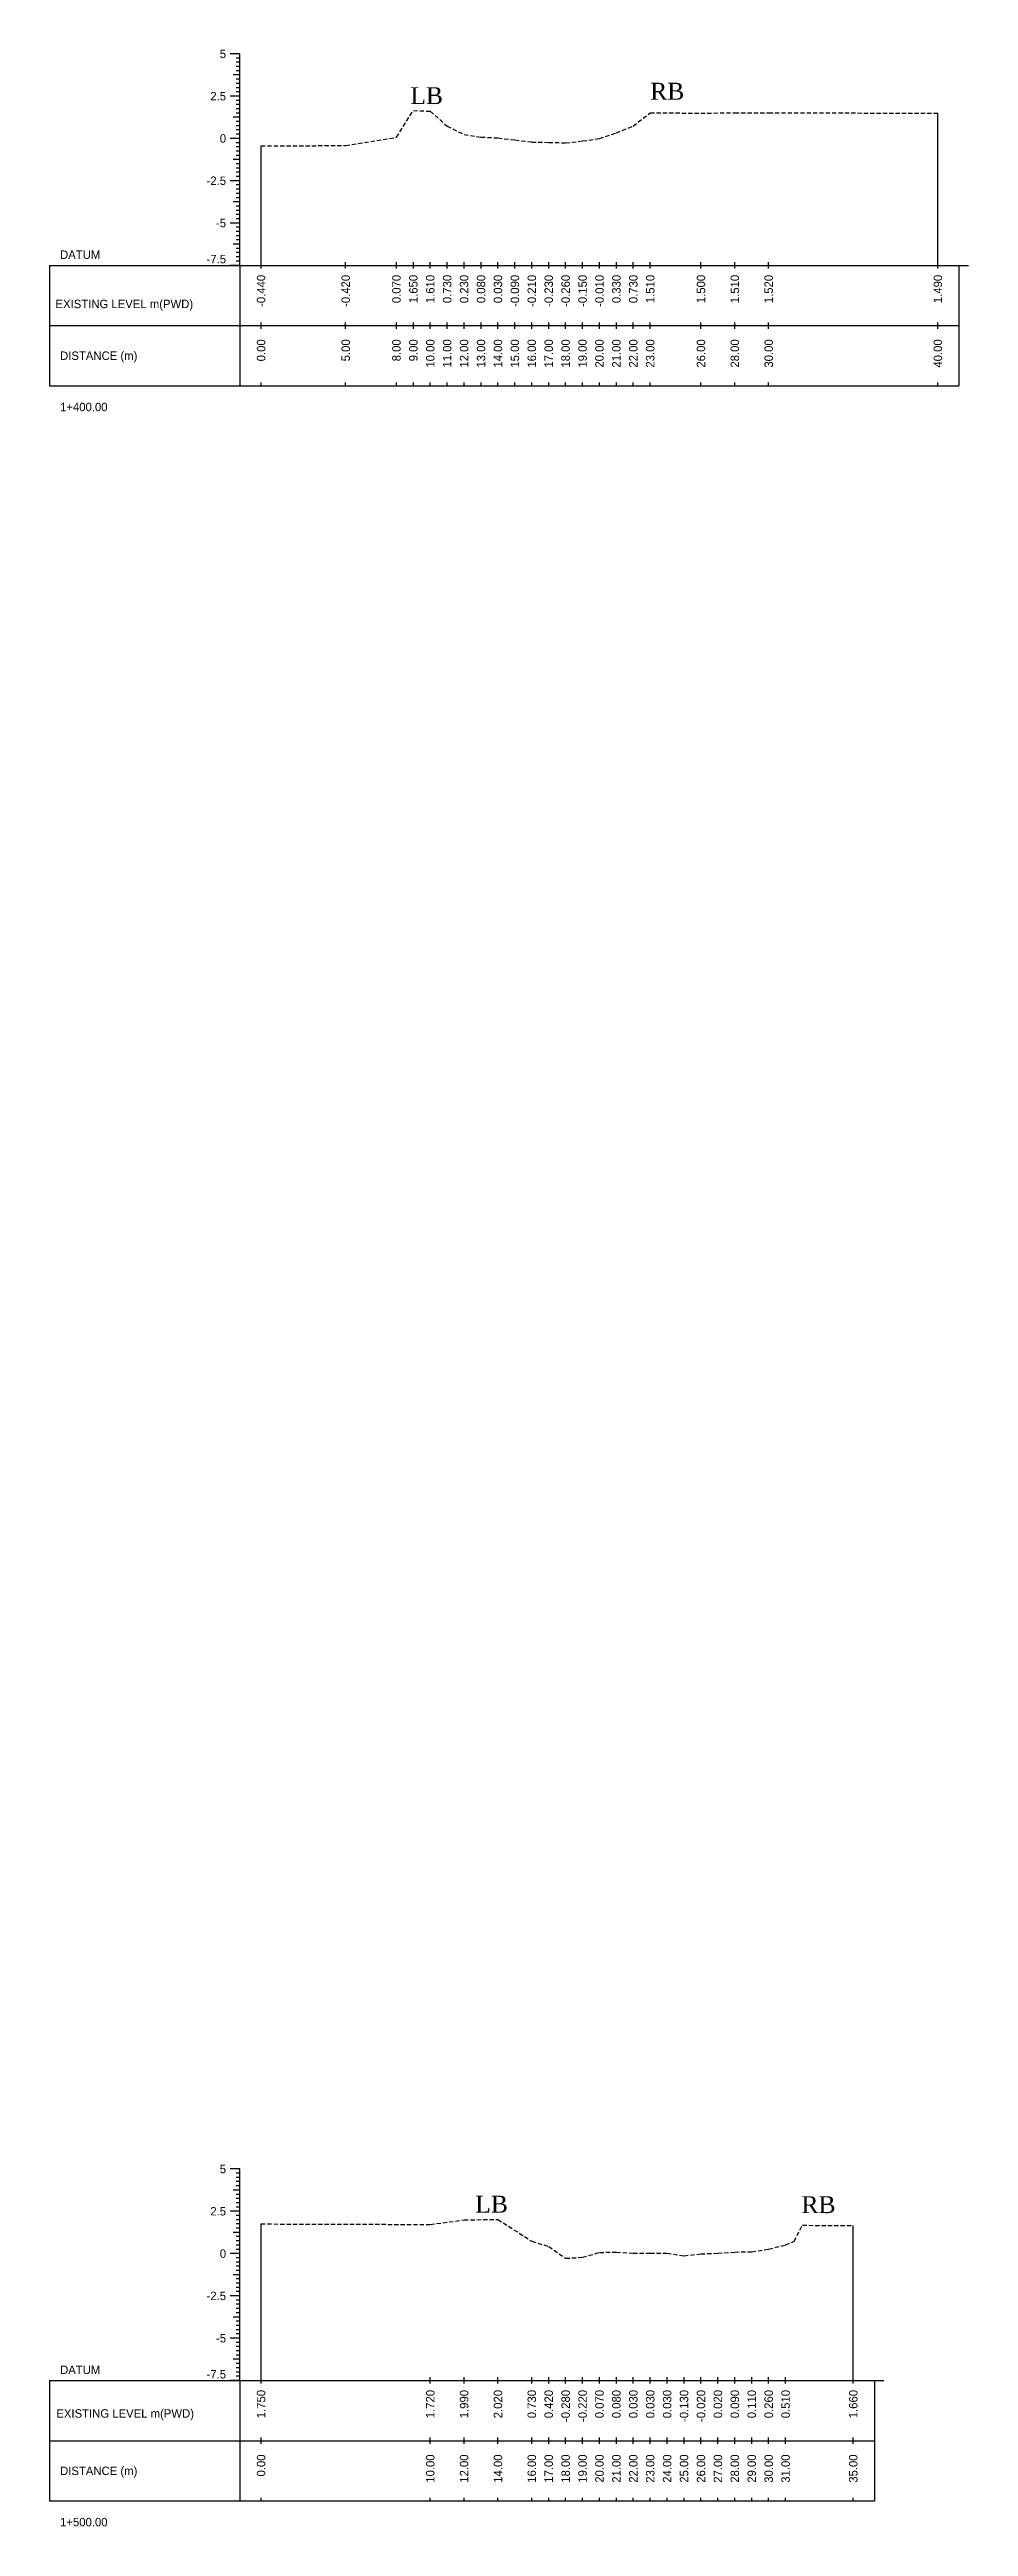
# Model space of a CAD drawing. Header units: inches. Extents: x 4752 to 6808, y -1487 to -426.
# Drawn here: x 5318 to 5372.3, y -1486.8 to -1340.4 of the extents above; entities that cross this region are included whole.
import ezdxf
from ezdxf.enums import TextEntityAlignment as Align

# ---------------------------------------------------------------- set-up
doc = ezdxf.new("R2010")
doc.units = ezdxf.units.IN
doc.header["$MEASUREMENT"] = 0
doc.linetypes.add('HIDDEN', pattern=[0.375, 0.25, -0.125])
doc.layers.add('CS_Drawing', color=7, linetype='Continuous')
doc.layers.add('GL', color=3, linetype='HIDDEN')
doc.styles.add('romans', font='romans.shx')

msp = doc.modelspace()

# ---------------------------------------------------------------- texts
at = {"char_height": 1, "width": 325.847, "attachment_point": 1, "style": 'romans'}
for s, insert in [('{\\fTimes New Roman|b0|i0|c0|p18;LB}', (5339.28, -1342.64)), ('\\pi-1,l1;{\\fTimes New Roman|b0|i0|c0|p18;RB}', (5353.46, -1342.38)), ('{\\fTimes New Roman|b0|i0|c0|p18;LB}', (5343.12, -1467.25)), ('\\pi-1,l1;{\\fTimes New Roman|b0|i0|c0|p18;RB}', (5362.4, -1467.28))]:
    msp.add_mtext(s, dxfattribs=dict(at, insert=insert))
at = {"layer": 'CS_Drawing'}
for s, p in [('5', (5328.39, -1340.67)), ('2.5', (5328.39, -1343.17)), ('0', (5328.39, -1345.67)), ('-2.5', (5328.39, -1348.17)), ('-5', (5328.39, -1350.67)), ('5', (5328.39, -1465.67)), ('2.5', (5328.39, -1468.17)), ('0', (5328.39, -1470.67)), ('-2.5', (5328.39, -1473.17)), ('-5', (5328.39, -1475.67))]:
    msp.add_text(s, height=0.5, dxfattribs=at).set_placement(p, align=Align.MIDDLE_RIGHT)
for s, p in [('DATUM', (5318.58, -1352.54)), ('EXISTING LEVEL m(PWD)', (5318.31, -1355.45)), ('DISTANCE (m)', (5318.58, -1358.51)), ('1+400.00', (5318.58, -1361.54)), ('DATUM', (5318.58, -1477.54)), ('EXISTING LEVEL m(PWD)', (5318.36, -1480.12)), ('DISTANCE (m)', (5318.58, -1483.51)), ('1+500.00', (5318.58, -1486.54))]:
    msp.add_text(s, height=0.5, dxfattribs=at).set_placement(p, align=Align.MIDDLE_LEFT)
for p in [(5328.39, -1353.05), (5328.39, -1478.05)]:
    msp.add_text('-7.5', height=0.5, dxfattribs=at).set_placement(p, align=Align.RIGHT)
for s, p in [('-0.440', (5330.46, -1353.73)), ('-0.420', (5335.46, -1353.73)), ('0.070', (5338.46, -1353.73)), ('1.650', (5339.46, -1353.73)), ('1.610', (5340.46, -1353.73)), ('0.730', (5341.46, -1353.73)), ('0.230', (5342.46, -1353.73)), ('0.080', (5343.46, -1353.73)), ('0.030', (5344.46, -1353.73)), ('-0.090', (5345.46, -1353.73)), ('-0.210', (5346.46, -1353.73)), ('-0.230', (5347.46, -1353.73)), ('-0.260', (5348.46, -1353.73)), ('-0.150', (5349.46, -1353.73)), ('-0.010', (5350.46, -1353.73)), ('0.330', (5351.46, -1353.73)), ('0.730', (5352.46, -1353.73)), ('1.510', (5353.46, -1353.73)), ('1.500', (5356.46, -1353.73)), ('1.510', (5358.46, -1353.73)), ('1.520', (5360.46, -1353.73)), ('1.490', (5370.46, -1353.73)), ('0.00', (5330.46, -1357.54)), ('5.00', (5335.46, -1357.54)), ('8.00', (5338.46, -1357.54)), ('9.00', (5339.46, -1357.54)), ('10.00', (5340.46, -1357.54)), ('11.00', (5341.46, -1357.54)), ('12.00', (5342.46, -1357.54)), ('13.00', (5343.46, -1357.54)), ('14.00', (5344.46, -1357.54)), ('15.00', (5345.46, -1357.54)), ('16.00', (5346.46, -1357.54)), ('17.00', (5347.46, -1357.54)), ('18.00', (5348.46, -1357.54)), ('19.00', (5349.46, -1357.54)), ('20.00', (5350.46, -1357.54)), ('21.00', (5351.46, -1357.54)), ('22.00', (5352.46, -1357.54)), ('23.00', (5353.46, -1357.54)), ('26.00', (5356.46, -1357.54)), ('28.00', (5358.46, -1357.54)), ('30.00', (5360.46, -1357.54)), ('40.00', (5370.46, -1357.54)), ('1.750', (5330.46, -1478.73)), ('1.720', (5340.46, -1478.73)), ('1.990', (5342.46, -1478.73)), ('2.020', (5344.46, -1478.73)), ('0.730', (5346.46, -1478.73)), ('0.420', (5347.46, -1478.73)), ('-0.280', (5348.46, -1478.73)), ('-0.220', (5349.46, -1478.73)), ('0.070', (5350.46, -1478.73)), ('0.080', (5351.46, -1478.73)), ('0.030', (5352.46, -1478.73)), ('0.030', (5353.46, -1478.73)), ('0.030', (5354.46, -1478.73)), ('-0.130', (5355.46, -1478.73)), ('-0.020', (5356.46, -1478.73)), ('0.020', (5357.46, -1478.73)), ('0.090', (5358.46, -1478.73)), ('0.110', (5359.46, -1478.73)), ('0.260', (5360.46, -1478.73)), ('0.510', (5361.46, -1478.73)), ('1.660', (5365.46, -1478.73)), ('0.00', (5330.46, -1482.54)), ('10.00', (5340.46, -1482.54)), ('12.00', (5342.46, -1482.54)), ('14.00', (5344.46, -1482.54)), ('16.00', (5346.46, -1482.54)), ('17.00', (5347.46, -1482.54)), ('18.00', (5348.46, -1482.54)), ('19.00', (5349.46, -1482.54)), ('20.00', (5350.46, -1482.54)), ('21.00', (5351.46, -1482.54)), ('22.00', (5352.46, -1482.54)), ('23.00', (5353.46, -1482.54)), ('24.00', (5354.46, -1482.54)), ('25.00', (5355.46, -1482.54)), ('26.00', (5356.46, -1482.54)), ('27.00', (5357.46, -1482.54)), ('28.00', (5358.46, -1482.54)), ('29.00', (5359.46, -1482.54)), ('30.00', (5360.46, -1482.54)), ('31.00', (5361.46, -1482.54)), ('35.00', (5365.46, -1482.54))]:
    msp.add_text(s, height=0.5, rotation=90, dxfattribs=at).set_placement(p, align=Align.MIDDLE_RIGHT)

# ---------------------------------------------------------------- linework, layer by layer
at = {"layer": 'CS_Drawing'}
for p, q in [((5329.21, -1340.67), (5328.64, -1340.67)), ((5329.21, -1340.67), (5328.81, -1340.67)), ((5329.21, -1340.67), (5328.98, -1340.67)), ((5329.21, -1353.17), (5329.21, -1340.67)), ((5329.21, -1341.92), (5328.81, -1341.92)), ((5329.21, -1340.92), (5328.98, -1340.92)), ((5329.21, -1341.17), (5328.98, -1341.17)), ((5329.21, -1341.42), (5328.98, -1341.42)), ((5329.21, -1341.67), (5328.98, -1341.67)), ((5329.21, -1341.92), (5328.98, -1341.92)), ((5329.21, -1342.17), (5328.98, -1342.17)), ((5329.21, -1343.17), (5328.64, -1343.17)), ((5329.21, -1343.17), (5328.81, -1343.17)), ((5329.21, -1342.42), (5328.98, -1342.42)), ((5329.21, -1342.67), (5328.98, -1342.67)), ((5329.21, -1342.92), (5328.98, -1342.92)), ((5329.21, -1343.17), (5328.98, -1343.17)), ((5329.21, -1343.42), (5328.98, -1343.42)), ((5329.21, -1343.67), (5328.98, -1343.67)), ((5329.21, -1344.42), (5328.81, -1344.42)), ((5329.21, -1343.92), (5328.98, -1343.92)), ((5329.21, -1344.17), (5328.98, -1344.17)), ((5329.21, -1344.42), (5328.98, -1344.42)), ((5329.21, -1344.67), (5328.98, -1344.67)), ((5329.21, -1344.92), (5328.98, -1344.92)), ((5329.21, -1345.17), (5328.98, -1345.17)), ((5370.46, -1353.17), (5370.46, -1344.18)), ((5329.21, -1345.67), (5328.64, -1345.67)), ((5329.21, -1345.67), (5328.81, -1345.67)), ((5329.21, -1345.42), (5328.98, -1345.42)), ((5329.21, -1345.67), (5328.98, -1345.67)), ((5329.21, -1345.92), (5328.98, -1345.92)), ((5329.21, -1346.17), (5328.98, -1346.17)), ((5329.21, -1346.42), (5328.98, -1346.42)), ((5329.21, -1346.67), (5328.98, -1346.67)), ((5330.46, -1353.17), (5330.46, -1346.11)), ((5329.21, -1348.17), (5328.64, -1348.17)), ((5329.21, -1346.92), (5328.81, -1346.92)), ((5329.21, -1348.17), (5328.81, -1348.17)), ((5329.21, -1346.92), (5328.98, -1346.92)), ((5329.21, -1347.17), (5328.98, -1347.17)), ((5329.21, -1347.42), (5328.98, -1347.42)), ((5329.21, -1347.67), (5328.98, -1347.67)), ((5329.21, -1347.92), (5328.98, -1347.92)), ((5329.21, -1348.17), (5328.98, -1348.17)), ((5329.21, -1349.42), (5328.81, -1349.42)), ((5329.21, -1348.42), (5328.98, -1348.42)), ((5329.21, -1348.67), (5328.98, -1348.67)), ((5329.21, -1348.92), (5328.98, -1348.92)), ((5329.21, -1349.17), (5328.98, -1349.17)), ((5329.21, -1349.42), (5328.98, -1349.42)), ((5329.21, -1350.67), (5328.64, -1350.67)), ((5329.21, -1350.67), (5328.81, -1350.67)), ((5329.21, -1349.67), (5328.98, -1349.67)), ((5329.21, -1349.92), (5328.98, -1349.92)), ((5329.21, -1350.17), (5328.98, -1350.17)), ((5329.21, -1350.42), (5328.98, -1350.42)), ((5329.21, -1350.67), (5328.98, -1350.67)), ((5329.21, -1350.92), (5328.98, -1350.92)), ((5329.21, -1351.92), (5328.81, -1351.92)), ((5329.21, -1351.17), (5328.98, -1351.17)), ((5329.21, -1351.42), (5328.98, -1351.42)), ((5329.21, -1351.67), (5328.98, -1351.67)), ((5329.21, -1351.92), (5328.98, -1351.92)), ((5329.21, -1352.17), (5328.98, -1352.17)), ((5329.21, -1352.42), (5328.98, -1352.42)), ((5317.96, -1353.17), (5329.21, -1353.17)), ((5317.96, -1353.17), (5317.96, -1360.29)), ((5329.21, -1353.17), (5328.64, -1353.17)), ((5329.21, -1353.17), (5328.81, -1353.17)), ((5329.21, -1352.67), (5328.98, -1352.67)), ((5329.21, -1352.92), (5328.98, -1352.92)), ((5329.21, -1353.17), (5328.98, -1353.17)), ((5329.21, -1353.17), (5371.71, -1353.17)), ((5329.21, -1353.17), (5329.21, -1360.29)), ((5330.46, -1353.35), (5330.46, -1352.98)), ((5335.46, -1353.35), (5335.46, -1352.98)), ((5338.46, -1353.35), (5338.46, -1352.98)), ((5339.46, -1353.35), (5339.46, -1352.98)), ((5340.46, -1353.35), (5340.46, -1352.98)), ((5341.46, -1353.35), (5341.46, -1352.98)), ((5342.46, -1353.35), (5342.46, -1352.98)), ((5343.46, -1353.35), (5343.46, -1352.98)), ((5344.46, -1353.35), (5344.46, -1352.98)), ((5345.46, -1353.35), (5345.46, -1352.98)), ((5346.46, -1353.35), (5346.46, -1352.98)), ((5347.46, -1353.35), (5347.46, -1352.98)), ((5348.46, -1353.35), (5348.46, -1352.98)), ((5349.46, -1353.35), (5349.46, -1352.98)), ((5350.46, -1353.35), (5350.46, -1352.98)), ((5351.46, -1353.35), (5351.46, -1352.98)), ((5352.46, -1353.35), (5352.46, -1352.98)), ((5353.46, -1353.35), (5353.46, -1352.98)), ((5356.46, -1353.35), (5356.46, -1352.98)), ((5358.46, -1353.35), (5358.46, -1352.98)), ((5360.46, -1353.35), (5360.46, -1352.98)), ((5370.46, -1353.35), (5370.46, -1352.98)), ((5371.71, -1353.17), (5372.27, -1353.17)), ((5371.71, -1353.17), (5372.1, -1353.17)), ((5371.71, -1353.17), (5371.93, -1353.17)), ((5371.71, -1353.17), (5371.71, -1360.29)), ((5317.96, -1356.73), (5329.21, -1356.73)), ((5329.21, -1356.73), (5371.71, -1356.73)), ((5329.21, -1356.73), (5371.71, -1356.73)), ((5330.46, -1356.92), (5330.46, -1356.54)), ((5335.46, -1356.92), (5335.46, -1356.54)), ((5338.46, -1356.92), (5338.46, -1356.54)), ((5339.46, -1356.92), (5339.46, -1356.54)), ((5340.46, -1356.92), (5340.46, -1356.54)), ((5341.46, -1356.92), (5341.46, -1356.54)), ((5342.46, -1356.92), (5342.46, -1356.54)), ((5343.46, -1356.92), (5343.46, -1356.54)), ((5344.46, -1356.92), (5344.46, -1356.54)), ((5345.46, -1356.92), (5345.46, -1356.54)), ((5346.46, -1356.92), (5346.46, -1356.54)), ((5347.46, -1356.92), (5347.46, -1356.54)), ((5348.46, -1356.92), (5348.46, -1356.54)), ((5349.46, -1356.92), (5349.46, -1356.54)), ((5350.46, -1356.92), (5350.46, -1356.54)), ((5351.46, -1356.92), (5351.46, -1356.54)), ((5352.46, -1356.92), (5352.46, -1356.54)), ((5353.46, -1356.92), (5353.46, -1356.54)), ((5356.46, -1356.92), (5356.46, -1356.54)), ((5358.46, -1356.92), (5358.46, -1356.54)), ((5360.46, -1356.92), (5360.46, -1356.54)), ((5370.46, -1356.92), (5370.46, -1356.54)), ((5317.96, -1360.29), (5329.21, -1360.29)), ((5329.21, -1360.29), (5371.71, -1360.29)), ((5330.46, -1360.29), (5330.46, -1360.1)), ((5335.46, -1360.29), (5335.46, -1360.1)), ((5338.46, -1360.29), (5338.46, -1360.1)), ((5339.46, -1360.29), (5339.46, -1360.1)), ((5340.46, -1360.29), (5340.46, -1360.1)), ((5341.46, -1360.29), (5341.46, -1360.1)), ((5342.46, -1360.29), (5342.46, -1360.1)), ((5343.46, -1360.29), (5343.46, -1360.1)), ((5344.46, -1360.29), (5344.46, -1360.1)), ((5345.46, -1360.29), (5345.46, -1360.1)), ((5346.46, -1360.29), (5346.46, -1360.1)), ((5347.46, -1360.29), (5347.46, -1360.1)), ((5348.46, -1360.29), (5348.46, -1360.1)), ((5349.46, -1360.29), (5349.46, -1360.1)), ((5350.46, -1360.29), (5350.46, -1360.1)), ((5351.46, -1360.29), (5351.46, -1360.1)), ((5352.46, -1360.29), (5352.46, -1360.1)), ((5353.46, -1360.29), (5353.46, -1360.1)), ((5356.46, -1360.29), (5356.46, -1360.1)), ((5358.46, -1360.29), (5358.46, -1360.1)), ((5360.46, -1360.29), (5360.46, -1360.1)), ((5370.46, -1360.29), (5370.46, -1360.1)), ((5329.21, -1465.67), (5328.64, -1465.67)), ((5329.21, -1465.67), (5328.81, -1465.67)), ((5329.21, -1465.67), (5328.98, -1465.67)), ((5329.21, -1465.92), (5328.98, -1465.92)), ((5329.21, -1466.17), (5328.98, -1466.17)), ((5329.21, -1466.42), (5328.98, -1466.42)), ((5329.21, -1466.67), (5328.98, -1466.67)), ((5329.21, -1478.17), (5329.21, -1465.67)), ((5329.21, -1468.17), (5328.64, -1468.17)), ((5329.21, -1466.92), (5328.81, -1466.92)), ((5329.21, -1468.17), (5328.81, -1468.17)), ((5329.21, -1466.92), (5328.98, -1466.92)), ((5329.21, -1467.17), (5328.98, -1467.17)), ((5329.21, -1467.42), (5328.98, -1467.42)), ((5329.21, -1467.67), (5328.98, -1467.67)), ((5329.21, -1467.92), (5328.98, -1467.92)), ((5329.21, -1468.17), (5328.98, -1468.17)), ((5329.21, -1469.42), (5328.81, -1469.42)), ((5329.21, -1468.42), (5328.98, -1468.42)), ((5329.21, -1468.67), (5328.98, -1468.67)), ((5329.21, -1468.92), (5328.98, -1468.92)), ((5329.21, -1469.17), (5328.98, -1469.17)), ((5329.21, -1469.42), (5328.98, -1469.42)), ((5329.21, -1469.67), (5328.98, -1469.67)), ((5330.46, -1478.17), (5330.46, -1468.92)), ((5365.46, -1478.17), (5365.46, -1469.01)), ((5329.21, -1470.67), (5328.64, -1470.67)), ((5329.21, -1470.67), (5328.81, -1470.67)), ((5329.21, -1469.92), (5328.98, -1469.92)), ((5329.21, -1470.17), (5328.98, -1470.17)), ((5329.21, -1470.42), (5328.98, -1470.42)), ((5329.21, -1470.67), (5328.98, -1470.67)), ((5329.21, -1470.92), (5328.98, -1470.92)), ((5329.21, -1471.92), (5328.81, -1471.92)), ((5329.21, -1471.17), (5328.98, -1471.17)), ((5329.21, -1471.42), (5328.98, -1471.42)), ((5329.21, -1471.67), (5328.98, -1471.67)), ((5329.21, -1471.92), (5328.98, -1471.92)), ((5329.21, -1472.17), (5328.98, -1472.17)), ((5329.21, -1472.42), (5328.98, -1472.42)), ((5329.21, -1473.17), (5328.64, -1473.17)), ((5329.21, -1473.17), (5328.81, -1473.17)), ((5329.21, -1472.67), (5328.98, -1472.67)), ((5329.21, -1472.92), (5328.98, -1472.92)), ((5329.21, -1473.17), (5328.98, -1473.17)), ((5329.21, -1473.42), (5328.98, -1473.42)), ((5329.21, -1473.67), (5328.98, -1473.67)), ((5329.21, -1473.92), (5328.98, -1473.92)), ((5329.21, -1474.42), (5328.81, -1474.42)), ((5329.21, -1474.17), (5328.98, -1474.17)), ((5329.21, -1474.42), (5328.98, -1474.42)), ((5329.21, -1474.67), (5328.98, -1474.67)), ((5329.21, -1474.92), (5328.98, -1474.92)), ((5329.21, -1475.17), (5328.98, -1475.17)), ((5329.21, -1475.42), (5328.98, -1475.42)), ((5329.21, -1475.67), (5328.64, -1475.67)), ((5329.21, -1475.67), (5328.81, -1475.67)), ((5329.21, -1476.92), (5328.81, -1476.92)), ((5329.21, -1475.67), (5328.98, -1475.67)), ((5329.21, -1475.92), (5328.98, -1475.92)), ((5329.21, -1476.17), (5328.98, -1476.17)), ((5329.21, -1476.42), (5328.98, -1476.42)), ((5329.21, -1476.67), (5328.98, -1476.67)), ((5329.21, -1476.92), (5328.98, -1476.92)), ((5317.96, -1478.17), (5329.21, -1478.17)), ((5317.96, -1478.17), (5317.96, -1485.29)), ((5329.21, -1478.17), (5328.64, -1478.17)), ((5329.21, -1478.17), (5328.81, -1478.17)), ((5329.21, -1477.17), (5328.98, -1477.17)), ((5329.21, -1477.42), (5328.98, -1477.42)), ((5329.21, -1477.67), (5328.98, -1477.67)), ((5329.21, -1477.92), (5328.98, -1477.92)), ((5329.21, -1478.17), (5328.98, -1478.17)), ((5329.21, -1478.17), (5366.71, -1478.17)), ((5329.21, -1478.17), (5329.21, -1485.29)), ((5330.46, -1478.35), (5330.46, -1477.98)), ((5340.46, -1478.35), (5340.46, -1477.98)), ((5342.46, -1478.35), (5342.46, -1477.98)), ((5344.46, -1478.35), (5344.46, -1477.98)), ((5346.46, -1478.35), (5346.46, -1477.98)), ((5347.46, -1478.35), (5347.46, -1477.98)), ((5348.46, -1478.35), (5348.46, -1477.98)), ((5349.46, -1478.35), (5349.46, -1477.98)), ((5350.46, -1478.35), (5350.46, -1477.98)), ((5351.46, -1478.35), (5351.46, -1477.98)), ((5352.46, -1478.35), (5352.46, -1477.98)), ((5353.46, -1478.35), (5353.46, -1477.98)), ((5354.46, -1478.35), (5354.46, -1477.98)), ((5355.46, -1478.35), (5355.46, -1477.98)), ((5356.46, -1478.35), (5356.46, -1477.98)), ((5357.46, -1478.35), (5357.46, -1477.98)), ((5358.46, -1478.35), (5358.46, -1477.98)), ((5359.46, -1478.35), (5359.46, -1477.98)), ((5360.46, -1478.35), (5360.46, -1477.98)), ((5361.46, -1478.35), (5361.46, -1477.98)), ((5365.46, -1478.35), (5365.46, -1477.98)), ((5366.71, -1478.17), (5367.27, -1478.17)), ((5366.71, -1478.17), (5367.1, -1478.17)), ((5366.71, -1478.17), (5366.93, -1478.17)), ((5366.71, -1478.17), (5366.71, -1485.29)), ((5317.96, -1481.73), (5329.21, -1481.73)), ((5329.21, -1481.73), (5366.71, -1481.73)), ((5329.21, -1481.73), (5366.71, -1481.73)), ((5330.46, -1481.92), (5330.46, -1481.54)), ((5340.46, -1481.92), (5340.46, -1481.54)), ((5342.46, -1481.92), (5342.46, -1481.54)), ((5344.46, -1481.92), (5344.46, -1481.54)), ((5346.46, -1481.92), (5346.46, -1481.54)), ((5347.46, -1481.92), (5347.46, -1481.54)), ((5348.46, -1481.92), (5348.46, -1481.54)), ((5349.46, -1481.92), (5349.46, -1481.54)), ((5350.46, -1481.92), (5350.46, -1481.54)), ((5351.46, -1481.92), (5351.46, -1481.54)), ((5352.46, -1481.92), (5352.46, -1481.54)), ((5353.46, -1481.92), (5353.46, -1481.54)), ((5354.46, -1481.92), (5354.46, -1481.54)), ((5355.46, -1481.92), (5355.46, -1481.54)), ((5356.46, -1481.92), (5356.46, -1481.54)), ((5357.46, -1481.92), (5357.46, -1481.54)), ((5358.46, -1481.92), (5358.46, -1481.54)), ((5359.46, -1481.92), (5359.46, -1481.54)), ((5360.46, -1481.92), (5360.46, -1481.54)), ((5361.46, -1481.92), (5361.46, -1481.54)), ((5365.46, -1481.92), (5365.46, -1481.54)), ((5317.96, -1485.29), (5329.21, -1485.29)), ((5329.21, -1485.29), (5366.71, -1485.29)), ((5330.46, -1485.29), (5330.46, -1485.1)), ((5340.46, -1485.29), (5340.46, -1485.1)), ((5342.46, -1485.29), (5342.46, -1485.1)), ((5344.46, -1485.29), (5344.46, -1485.1)), ((5346.46, -1485.29), (5346.46, -1485.1)), ((5347.46, -1485.29), (5347.46, -1485.1)), ((5348.46, -1485.29), (5348.46, -1485.1)), ((5349.46, -1485.29), (5349.46, -1485.1)), ((5350.46, -1485.29), (5350.46, -1485.1)), ((5351.46, -1485.29), (5351.46, -1485.1)), ((5352.46, -1485.29), (5352.46, -1485.1)), ((5353.46, -1485.29), (5353.46, -1485.1)), ((5354.46, -1485.29), (5354.46, -1485.1)), ((5355.46, -1485.29), (5355.46, -1485.1)), ((5356.46, -1485.29), (5356.46, -1485.1)), ((5357.46, -1485.29), (5357.46, -1485.1)), ((5358.46, -1485.29), (5358.46, -1485.1)), ((5359.46, -1485.29), (5359.46, -1485.1)), ((5360.46, -1485.29), (5360.46, -1485.1)), ((5361.46, -1485.29), (5361.46, -1485.1)), ((5365.46, -1485.29), (5365.46, -1485.1))]:
    msp.add_line(p, q, dxfattribs=at)
at = {"layer": 'GL'}
for points in [[(5330.46, -1346.11), (5335.46, -1346.09), (5338.46, -1345.6), (5339.46, -1344.02), (5340.46, -1344.06), (5341.46, -1344.94), (5342.46, -1345.44), (5343.46, -1345.59), (5344.46, -1345.64), (5345.46, -1345.76), (5346.46, -1345.88), (5347.46, -1345.9), (5348.46, -1345.93), (5349.46, -1345.82), (5350.46, -1345.68), (5351.46, -1345.34), (5352.46, -1344.94), (5353.46, -1344.16), (5356.46, -1344.17), (5358.46, -1344.16), (5360.46, -1344.15), (5370.46, -1344.18)], [(5330.46, -1468.92), (5340.46, -1468.95), (5342.46, -1468.68), (5344.46, -1468.65), (5346.46, -1469.94), (5347.46, -1470.25), (5348.46, -1470.95), (5349.46, -1470.89), (5350.46, -1470.6), (5351.46, -1470.59), (5352.46, -1470.64), (5353.46, -1470.64), (5354.46, -1470.64), (5355.46, -1470.8), (5356.46, -1470.69), (5357.46, -1470.65), (5358.46, -1470.58), (5359.46, -1470.56), (5360.46, -1470.41), (5361.46, -1470.16), (5361.96, -1469.94), (5362.46, -1469), (5365.46, -1469.01)]]:
    msp.add_lwpolyline(points, dxfattribs=at)

msp.set_redraw_order([(e.dxf.handle, doc.entitydb.next_handle()) for e in msp.query("TEXT MTEXT ATTDEF DIMENSION ARC_DIMENSION")])  # texts and dimensions are drawn at this point

doc.saveas('drawing.dxf')
